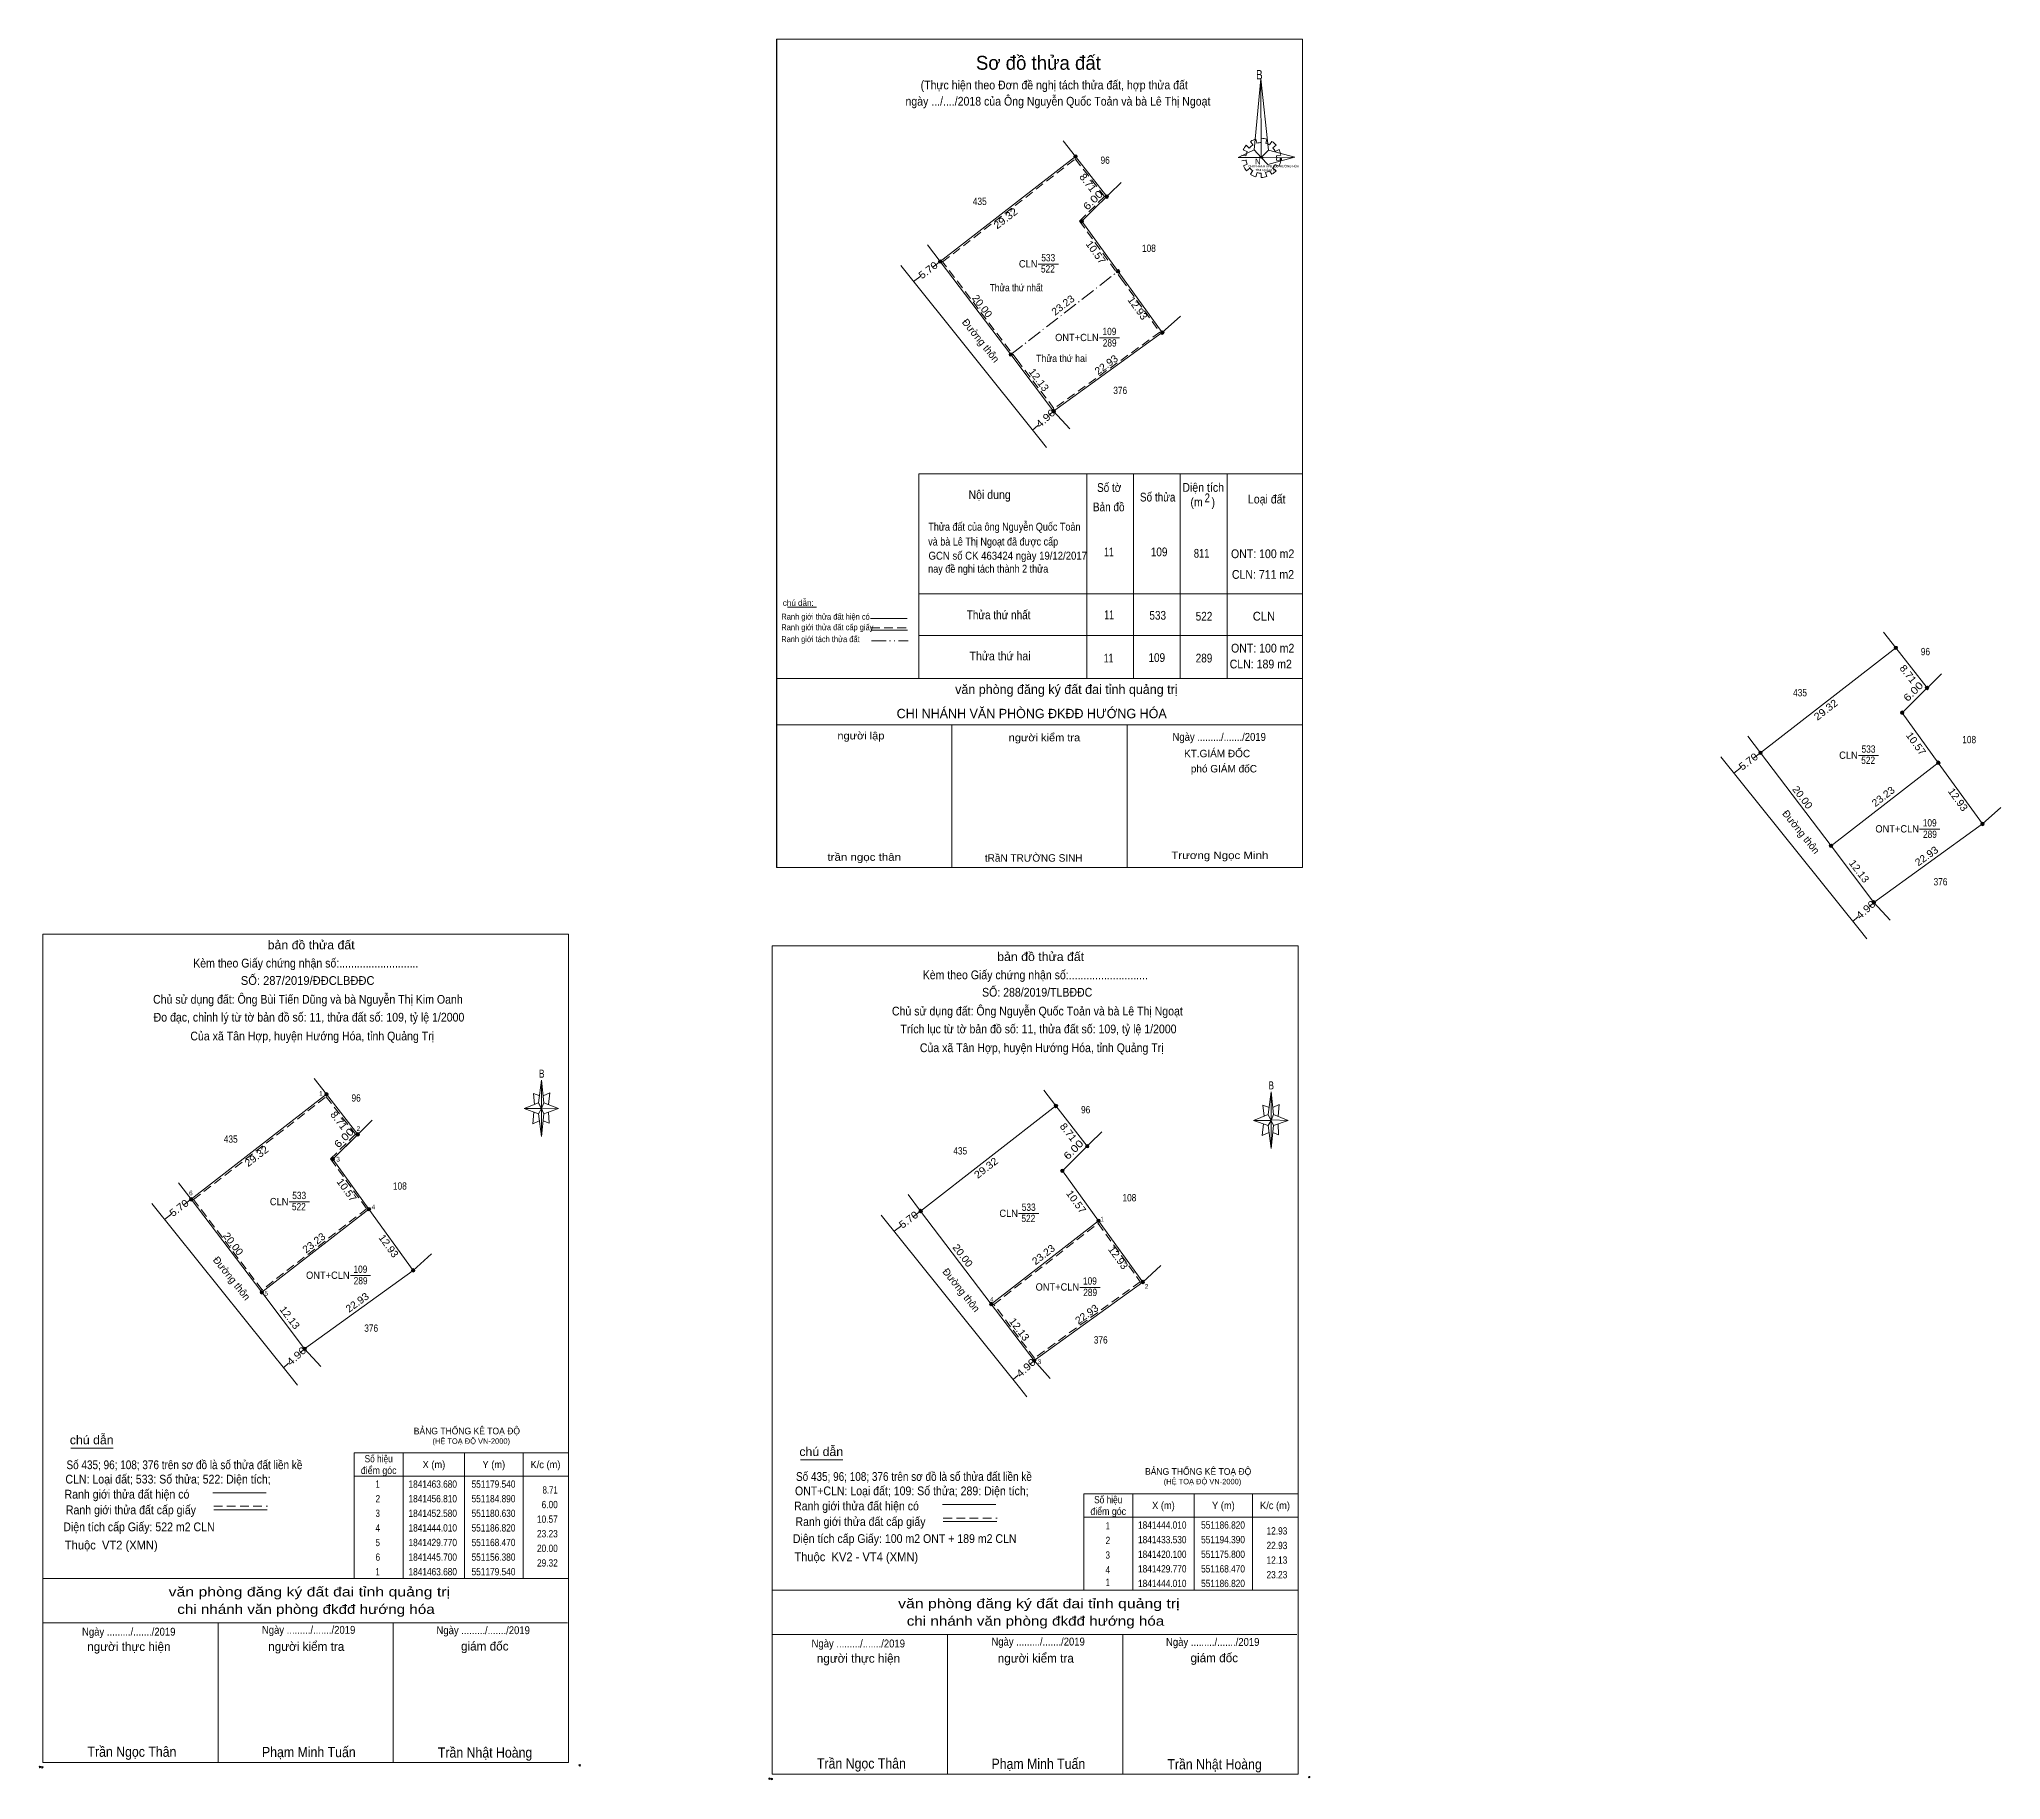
# Model space of a CAD drawing. Header units: metres. Extents: x 547658 to 551324, y 1840541 to 1841634.
# Drawn here: x 550861.8 to 551197.5, y 1841269.9 to 1841567.9 of the extents above; entities that cross this region are included whole.
import ezdxf
from ezdxf.enums import TextEntityAlignment as Align

# ---------------------------------------------------------------- set-up
doc = ezdxf.new("R2010")
doc.units = ezdxf.units.M
doc.header["$LTSCALE"] = 0.5
doc.header["$PDMODE"] = 32
doc.header["$PDSIZE"] = 0.25
for name, pattern in [('DASH_DOUBLE_DOT', [9.2, 5, -1.2, 0.3, -1.2, 0.3, -1.2]), ('DOT_DASHED', [7.7, 5, -1.2, 0.3, -1.2]), ('MEDIUM_DASHED', [4.5, 3, -1.5])]:
    doc.linetypes.add(name, pattern=pattern)
for name, color, linetype, lineweight in [('1', 7, 'Continuous', 13), ('10', 7, 'Continuous', 13), ('17', 7, 'Continuous', 13), ('32', 7, 'Continuous', 13), ('5', 7, 'Continuous', 13), ('6', 7, 'Continuous', 13), ('63', 7, 'Continuous', 13)]:
    doc.layers.add(name, color=color, linetype=linetype, lineweight=lineweight)
doc.layers.add('7', color=7, linetype='Continuous')

msp = doc.modelspace()

# ---------------------------------------------------------------- texts
at = {"layer": '1'}
msp.add_text('Sơ đồ thửa đất', height=2.38, dxfattribs=at).set_placement((551032.81, 1841562.66), align=Align.CENTER)
for s, height, width, p in [('B', 1.585, 0.8, (551070.06, 1841561.02)), ('CHI NHÁNH VPĐKĐĐ-HƯỚNG HÓA', 0.3749, 0.95, (551068.75, 1841545.95)), ('TỈNH quảng trị', 0.375, 1.05, (551069.96, 1841545.3)), ('N', 0.9904, 0.9, (551069.9, 1841546.45)), ('BẢNG THỐNG KÊ TOẠ ĐỘ ', 1.15, 0.95, (550925.91, 1841329.02)), ('(HỆ TOẠ ĐỘ VN-2000)', 0.93, 0.9, (550929.11, 1841327.4)), ('BẢNG THỐNG KÊ TOẠ ĐỘ ', 1.15, 0.95, (551051.06, 1841322.09)), ('(HỆ TOẠ ĐỘ VN-2000)', 0.93, 0.9, (551054.26, 1841320.47))]:
    msp.add_text(s, height=height, dxfattribs=dict(at, width=width)).set_placement(p)
for s, width, p in [('435', 0.85, (551022.775, 1841539.51)), ('CLN', 0.95, (551031.065, 1841528.81)), ('522', 0.85, (551034.435, 1841527.94)), ('533', 0.85, (551034.495, 1841529.86)), ('ONT+CLN', 0.95, (551039.4, 1841516.2)), ('109', 0.85, (551044.97, 1841517.23)), ('289', 0.85, (551045.01, 1841515.27)), ('435', 0.85, (551163.155, 1841455.38)), ('CLN', 0.95, (551171.445, 1841444.68)), ('522', 0.85, (551174.815, 1841443.81)), ('533', 0.85, (551174.875, 1841445.73)), ('ONT+CLN', 0.95, (551179.78, 1841432.07)), ('109', 0.85, (551185.35, 1841433.1)), ('289', 0.85, (551185.39, 1841431.14)), ('435', 0.85, (550894.585, 1841378.95)), ('435', 0.85, (551019.435, 1841376.94)), ('CLN', 0.95, (550902.875, 1841368.25)), ('522', 0.85, (550906.245, 1841367.38)), ('533', 0.85, (550906.305, 1841369.3)), ('533', 0.85, (551031.155, 1841367.29)), ('CLN', 0.95, (551027.725, 1841366.24)), ('522', 0.85, (551031.095, 1841365.37)), ('109', 0.85, (550916.78, 1841356.67)), ('ONT+CLN', 0.95, (550911.21, 1841355.64)), ('289', 0.85, (550916.82, 1841354.71)), ('ONT+CLN', 0.95, (551036.06, 1841353.63)), ('109', 0.85, (551041.63, 1841354.66)), ('289', 0.85, (551041.67, 1841352.7))]:
    msp.add_text(s, height=1.25, dxfattribs=dict(at, width=width)).set_placement(p, align=Align.CENTER)
for s, height, p in [('văn phòng đăng ký đất đai tỉnh quảng trị', 1.6, (551056.63, 1841455.78)), ('CHI NHÁNH VĂN PHÒNG ĐKĐĐ HƯỚNG HÓA', 1.6, (551054.77, 1841451.64)), ('KT.GIÁM ĐỐC', 1.28, (551069.05, 1841444.95)), ('phó GIÁM đốC', 1.28, (551070.22, 1841442.35)), ('tRầN TRƯỜNG SINH', 1.28, (551040.37, 1841427.07))]:
    msp.add_text(s, height=height, dxfattribs=at).set_placement(p, align=Align.RIGHT)
for s, width, p in [('người lập', 1.1, (551006.46, 1841448)), ('người kiểm tra', 1.1, (551039.96, 1841447.69)), ('trần ngọc thân', 1.15, (551009.3, 1841427.22)), ('Trương Ngọc Minh', 1.15, (551072.17, 1841427.52))]:
    msp.add_text(s, height=1.28, dxfattribs=dict(at, width=width)).set_placement(p, align=Align.RIGHT)
at = {"layer": '32'}
for s, width, p in [('1', 0.85, (550910.025, 1841386.98)), ('2', 0.9, (550916.43, 1841380.98)), ('3', 0.9, (550912.965, 1841375.73)), ('6', 0.9, (550887.77, 1841369.95)), ('4', 0.9, (550919.015, 1841367.55)), ('1', 0.85, (551043.705, 1841365.47)), ('2', 0.9, (551051.32, 1841353.94)), ('5', 0.9, (550900.66, 1841352.77)), ('4', 0.9, (551024.845, 1841351.72)), ('3', 0.9, (551032.995, 1841341.06))]:
    msp.add_text(s, height=0.8, dxfattribs=dict(at, width=width)).set_placement(p, align=Align.CENTER)
at = {"layer": '5'}
for s, height, width, p in [('bản đồ thửa đất', 1.5, 1.05, (550908.35, 1841412.07)), ('bản đồ thửa đất', 1.5, 1.05, (551033.2, 1841410.06)), ('Kèm theo Giấy chứng nhận số:...........................', 1.5, 0.9, (550907.43, 1841408.95)), ('Kèm theo Giấy chứng nhận số:...........................', 1.5, 0.9, (551032.28, 1841406.94)), ('Chủ sử dụng đất: Ông Bùi Tiến Dũng và bà Nguyễn Thị Kim Oanh', 1.5, 0.9, (550907.795, 1841402.75)), ('SỐ: 287/2019/ĐĐCLBĐĐC', 1.5, 0.95, (550907.755, 1841405.97)), ('SỐ: 288/2019/TLBĐĐC', 1.5, 0.9, (551032.6, 1841403.96)), ('Đo đạc, chỉnh lý từ tờ bản đồ số: 11, thửa đất số: 109, tỷ lệ 1/2000 ', 1.5, 0.9, (550908.23, 1841399.69)), ('Chủ sử dụng đất: Ông Nguyễn Quốc Toản và bà Lê Thị Ngoạt', 1.5, 0.9, (551032.635, 1841400.74)), ('Của xã Tân Hợp, huyện Hướng Hóa, tỉnh Quảng Trị', 1.5, 0.9, (550908.53, 1841396.47)), ('Trích lục từ tờ bản đồ số: 11, thửa đất số: 109, tỷ lệ 1/2000 ', 1.5, 0.9, (551033.075, 1841397.68)), ('Của xã Tân Hợp, huyện Hướng Hóa, tỉnh Quảng Trị', 1.5, 0.9, (551033.38, 1841394.46)), ('B', 1.378, 0.75, (550947.815, 1841390.09)), ('B', 1.378, 0.75, (551072.665, 1841388.08)), ('văn phòng đăng ký đất đai tỉnh quảng trị', 1.62, 1.25, (550908.04, 1841301.26)), ('văn phòng đăng ký đất đai tỉnh quảng trị', 1.62, 1.25, (551032.89, 1841299.25)), ('chi nhánh văn phòng đkđđ hướng hóa', 1.62, 1.2, (550907.465, 1841298.27)), ('chi nhánh văn phòng đkđđ hướng hóa', 1.62, 1.2, (551032.315, 1841296.26)), ('Ngày ........./......./2019', 1.35, 0.9, (550877.135, 1841294.55)), ('Ngày ........./......./2019', 1.35, 0.9, (550907.915, 1841294.87)), ('Ngày ........./......./2019', 1.35, 0.9, (550937.795, 1841294.81)), ('Ngày ........./......./2019', 1.35, 0.9, (551001.985, 1841292.54)), ('Ngày ........./......./2019', 1.35, 0.9, (551032.765, 1841292.86)), ('Ngày ........./......./2019', 1.35, 0.9, (551062.645, 1841292.8)), ('Trần Ngọc Thân', 1.75, 0.9, (550877.68, 1841273.81)), ('Phạm Minh Tuấn', 1.75, 0.9, (550907.955, 1841273.75)), ('Trần Nhật Hoàng', 1.75, 0.9, (550938.115, 1841273.67)), ('Trần Ngọc Thân', 1.75, 0.9, (551002.525, 1841271.8)), ('Phạm Minh Tuấn', 1.75, 0.9, (551032.805, 1841271.74)), ('Trần Nhật Hoàng', 1.75, 0.9, (551062.965, 1841271.66))]:
    msp.add_text(s, height=height, dxfattribs=dict(at, width=width)).set_placement(p, align=Align.CENTER)
for s, p in [('người thực hiện', (550877.16, 1841291.93)), ('người kiểm tra', (550907.515, 1841291.95)), ('giám đốc', (550938.065, 1841292.01)), ('người thực hiện', (551002.01, 1841289.92)), ('người kiểm tra', (551032.365, 1841289.94)), ('giám đốc', (551062.915, 1841290))]:
    msp.add_text(s, height=1.5, dxfattribs=at).set_placement(p, align=Align.CENTER)
at = {"layer": '6'}
for s, height, width, p in [('Số tờ', 1.5, 0.85, (551042.85, 1841490.38)), ('Diện tích', 1.5, 0.9, (551057.45, 1841490.4)), ('Nội dung', 1.5, 0.9, (551020.85, 1841489.16)), ('Bản đồ', 1.5, 0.85, (551042.15, 1841487.06)), ('Số thửa', 1.5, 0.85, (551050.19, 1841488.74)), ('(m   )', 1.5, 0.9, (551058.83, 1841487.9)), ('2', 1.5, 0.8, (551061.27, 1841488.62)), ('Loại đất', 1.5, 0.9, (551068.67, 1841488.4)), ('Thửa đất của ông Nguyễn Quốc Toản', 1.36, 0.85, (551013.97, 1841483.74)), ('và bà Lê Thị Ngoạt đã được cấp ', 1.36, 0.85, (551013.95, 1841481.2)), ('GCN số CK 463424 ngày 19/12/2017', 1.36, 0.9, (551014.01, 1841478.78)), ('11', 1.5, 0.75, (551044.05, 1841479.36)), ('109', 1.5, 0.85, (551052.05, 1841479.36)), ('811', 1.5, 0.8, (551059.41, 1841479.12)), ('ONT: 100 m2', 1.5, 0.9, (551065.77, 1841479.04)), ('nay đề nghi tách thành 2 thửa', 1.36, 0.85, (551013.95, 1841476.55)), ('CLN: 711 m2', 1.5, 0.9, (551065.93, 1841475.5)), ('Ranh giới thửa đất hiện có ', 1.029, 0.9, (550988.82, 1841468.51)), ('Thửa thứ nhất', 1.5, 0.85, (551020.55, 1841468.58)), ('11', 1.5, 0.75, (551044.07, 1841468.58)), ('533', 1.5, 0.85, (551051.81, 1841468.5)), ('522', 1.5, 0.85, (551059.73, 1841468.34)), ('CLN', 1.5, 0.95, (551069.5, 1841468.35)), ('Ranh giới tách thửa đất', 1.029, 0.9, (550988.8, 1841464.66)), ('Ranh giới thửa đất cấp giấy', 1.029, 0.9, (550988.81, 1841466.7)), ('Thửa thứ hai', 1.5, 0.9, (551021.03, 1841461.54)), ('11', 1.5, 0.75, (551043.99, 1841461.18)), ('109', 1.5, 0.85, (551051.65, 1841461.26)), ('289', 1.5, 0.85, (551059.73, 1841461.18)), ('CLN: 189 m2', 1.5, 0.9, (551065.55, 1841460.16)), ('ONT: 100 m2', 1.5, 0.9, (551065.78, 1841462.88)), ('chú dẫn', 1.5, 1.05, (550867.05, 1841327.32)), ('Số 435; 96; 108; 376 trên sơ đồ là số thửa đất liền kề', 1.5, 0.85, (550866.48, 1841323.06)), ('chú dẫn', 1.5, 1.05, (550991.9, 1841325.31)), ('CLN: Loại đất; 533: Số thửa; 522: Diện tích;', 1.5, 0.9, (550866.3, 1841320.6)), ('Số 435; 96; 108; 376 trên sơ đồ là số thửa đất liền kề', 1.5, 0.85, (550991.33, 1841321.05)), ('Ranh giới thửa đất hiện có ', 1.5, 0.9, (550866.15, 1841318.02)), ('Ranh giới thửa đất hiện có ', 1.5, 0.9, (550991, 1841316.01)), ('ONT+CLN: Loại đất; 109: Số thửa; 289: Diện tích;', 1.5, 0.9, (550991.15, 1841318.59)), ('Diện tích cấp Giấy: 522 m2 CLN', 1.5, 0.9, (550865.94, 1841312.43)), ('Ranh giới thửa đất cấp giấy', 1.5, 0.9, (550866.38, 1841315.34)), ('Ranh giới thửa đất cấp giấy', 1.5, 0.9, (550991.23, 1841313.33)), ('Thuộc  VT2 (XMN)', 1.5, 0.95, (550866.2, 1841309.31)), ('Diện tích cấp Giấy: 100 m2 ONT + 189 m2 CLN', 1.5, 0.9, (550990.79, 1841310.42)), ('Thuộc  KV2 - VT4 (XMN)', 1.5, 0.95, (550991.05, 1841307.3))]:
    msp.add_text(s, height=height, dxfattribs=dict(at, width=width)).set_placement(p)
msp.add_text('chú dẫn:', height=1.029, dxfattribs=at).set_placement((550989.07, 1841470.87))
at = {"layer": '6', "width": 0.9}
msp.add_text('Ngày ........./......./2019', height=1.35, dxfattribs=at).set_placement((551063.755, 1841447.76), align=Align.CENTER)
at = {"layer": '63'}
for s, width, p in [('96', 0.85, (551044.24, 1841546.55)), ('108', 0.85, (551051.725, 1841531.48)), ('Thửa thứ nhất', 0.85, (551029.035, 1841524.72)), ('Thửa thứ hai', 0.9, (551036.755, 1841512.62)), ('376', 0.85, (551046.815, 1841507.14)), ('96', 0.85, (551184.62, 1841462.42)), ('108', 0.85, (551192.105, 1841447.35)), ('376', 0.85, (551187.195, 1841423.01)), ('96', 0.85, (550916.05, 1841385.99)), ('96', 0.85, (551040.9, 1841383.98)), ('108', 0.85, (550923.535, 1841370.92)), ('108', 0.85, (551048.385, 1841368.91)), ('376', 0.85, (550918.625, 1841346.58)), ('376', 0.85, (551043.475, 1841344.57)), ('Số hiệu', 0.85, (550919.91, 1841324.23)), ('X (m)', 0.95, (550929.36, 1841323.23)), ('Y (m)', 0.95, (550939.615, 1841323.23)), ('K/c (m)', 0.95, (550948.455, 1841323.23)), ('điểm góc', 0.9, (550919.91, 1841322.23)), (' 1', 0.75, (550919.56, 1841319.88)), ('1841463.680', 0.85, (550929.16, 1841319.88)), ('551179.540', 0.85, (550939.56, 1841319.88)), (' 2', 0.85, (550919.565, 1841317.38)), ('1841456.810', 0.85, (550929.16, 1841317.38)), ('551184.890', 0.85, (550939.56, 1841317.38)), ('Số hiệu', 0.85, (551044.76, 1841317.22)), ('X (m)', 0.95, (551054.21, 1841316.22)), ('Y (m)', 0.95, (551064.465, 1841316.22)), ('K/c (m)', 0.95, (551073.305, 1841316.22)), (' 3', 0.8, (550919.555, 1841314.88)), ('1841452.580', 0.85, (550929.16, 1841314.88)), ('551180.630', 0.85, (550939.56, 1841314.88)), ('điểm góc', 0.9, (551044.76, 1841315.22)), (' 1', 0.75, (551044.5, 1841312.73)), ('1841444.010', 0.85, (551054.01, 1841312.87)), ('551186.820', 0.85, (551064.41, 1841312.87)), (' 4', 0.85, (550919.56, 1841312.38)), (' 5', 0.8, (550919.565, 1841309.88)), ('1841444.010', 0.85, (550929.16, 1841312.38)), ('1841429.770', 0.85, (550929.16, 1841309.88)), ('551186.820', 0.85, (550939.56, 1841312.38)), ('551168.470', 0.85, (550939.56, 1841309.88)), (' 2', 0.85, (551044.505, 1841310.23)), ('1841433.530', 0.85, (551054.01, 1841310.37)), ('551194.390', 0.85, (551064.41, 1841310.37)), (' 6', 0.85, (550919.565, 1841307.38)), ('1841445.700', 0.85, (550929.16, 1841307.38)), ('551156.380', 0.85, (550939.56, 1841307.38)), (' 3', 0.8, (551044.495, 1841307.73)), ('1841420.100', 0.85, (551054.01, 1841307.87)), ('551175.800', 0.85, (551064.41, 1841307.87)), (' 1', 0.75, (550919.56, 1841304.88)), ('1841463.680', 0.85, (550929.16, 1841304.88)), ('551179.540', 0.85, (550939.56, 1841304.88)), (' 4', 0.85, (551044.5, 1841305.23)), (' 1', 0.75, (551044.5, 1841303.06)), ('1841429.770', 0.85, (551054.01, 1841305.37)), ('1841444.010', 0.85, (551054.01, 1841302.87)), ('551168.470', 0.85, (551064.41, 1841305.37)), ('551186.820', 0.85, (551064.41, 1841302.87))]:
    msp.add_text(s, height=1.25, dxfattribs=dict(at, width=width)).set_placement(p, align=Align.CENTER)
for s, rotation, width, p in [('8.71', 307.91, 1.05, (551040.7822, 1841542.949)), ('29.32', 37.824, 1.1, (551027.5717, 1841536.7165)), ('6.00', 44.798, 1.2, (551042.5896, 1841539.8895)), ('10.57', 305.84, 1.05, (551042.1203, 1841531.0459)), ('5.70', 37.232, 1.1, (551014.3069, 1841527.8475)), ('20.00', 307.197, 1.05, (551022.7029, 1841521.8278)), ('23.23', 37.812, 1.05, (551037.3968, 1841521.8666)), ('12.93', 305.842, 1.05, (551049.2967, 1841521.471)), ('22.93', 35.846, 1.05, (551044.789, 1841511.6569)), ('12.13', 307.163, 1.05, (551032.3925, 1841509.1925)), ('4.90', 42.242, 1.15, (551034.4448, 1841502.5202)), ('8.71', 307.91, 1.05, (551181.1622, 1841458.819)), ('6.00', 44.798, 1.2, (551182.9696, 1841455.7595)), ('29.32', 37.824, 1.1, (551167.9517, 1841452.5865)), ('10.57', 305.84, 1.05, (551182.5003, 1841446.9159)), ('5.70', 37.232, 1.1, (551154.6869, 1841443.7175)), ('20.00', 307.197, 1.05, (551163.0829, 1841437.6978)), ('23.23', 37.812, 1.05, (551177.7768, 1841437.7366)), ('12.93', 305.842, 1.05, (551189.6767, 1841437.341)), ('22.93', 35.846, 1.05, (551185.169, 1841427.5269)), ('12.13', 307.163, 1.05, (551172.7725, 1841425.0625)), ('4.90', 42.242, 1.15, (551174.8248, 1841418.3902)), ('8.71', 307.91, 1.05, (550912.5922, 1841382.389)), ('6.00', 44.798, 1.2, (550914.3996, 1841379.3295)), ('8.71', 307.91, 1.05, (551037.4422, 1841380.379)), ('29.32', 37.824, 1.1, (550899.3817, 1841376.1565)), ('6.00', 44.798, 1.2, (551039.2496, 1841377.3195)), ('29.32', 37.824, 1.1, (551024.2317, 1841374.1465)), ('10.57', 305.84, 1.05, (550913.9303, 1841370.4859)), ('5.70', 37.232, 1.1, (550886.1169, 1841367.2875)), ('10.57', 305.84, 1.05, (551038.7803, 1841368.4759)), ('5.70', 37.232, 1.1, (551010.9669, 1841365.2775)), ('20.00', 307.197, 1.05, (550894.5129, 1841361.2678)), ('23.23', 37.812, 1.05, (550909.2068, 1841361.3066)), ('12.93', 305.842, 1.05, (550921.1067, 1841360.911)), ('20.00', 307.197, 1.05, (551019.3629, 1841359.2578)), ('23.23', 37.812, 1.05, (551034.0568, 1841359.2966)), ('12.93', 305.842, 1.05, (551045.9567, 1841358.901)), ('12.13', 307.163, 1.05, (550904.2026, 1841348.6325)), ('22.93', 35.846, 1.05, (550916.599, 1841351.0969)), ('22.93', 35.846, 1.05, (551041.449, 1841349.0869)), ('12.13', 307.163, 1.05, (551029.0525, 1841346.6225)), ('4.90', 42.242, 1.15, (550906.2548, 1841341.9602)), ('4.90', 42.242, 1.15, (551031.1048, 1841339.9502))]:
    msp.add_text(s, height=1.25, rotation=rotation, dxfattribs=dict(at, width=width)).set_placement(p, align=Align.CENTER)
for p in [(551022.4614, 1841515.9009), (551162.8414, 1841431.7709), (550894.2714, 1841355.3408), (551019.1214, 1841353.3309)]:
    msp.add_text('Đường thôn', height=1.25, rotation=308.722, dxfattribs=at).set_placement(p, align=Align.CENTER)
for s, width, p in [('6.00', 0.85, (550950.56, 1841316.38)), ('8.71', 0.8, (550950.56, 1841318.88)), ('10.57', 0.85, (550950.56, 1841313.88)), ('23.23', 0.85, (550950.56, 1841311.38)), ('22.93', 0.85, (551075.41, 1841309.37)), ('12.93', 0.85, (551075.41, 1841311.87)), ('20.00', 0.85, (550950.56, 1841308.88)), ('29.32', 0.85, (550950.56, 1841306.38)), ('12.13', 0.85, (551075.41, 1841306.87)), ('23.23', 0.85, (551075.41, 1841304.37))]:
    msp.add_text(s, height=1.25, dxfattribs=dict(at, width=width)).set_placement(p, align=Align.RIGHT)
at = {"layer": '7', "width": 0.9}
for s, p in [('(Thực hiện theo Đơn đề nghị tách thửa đất, hợp thửa đất ', (551035.775, 1841559.3)), ('ngày .../..../2018 của Ông Nguyễn Quốc Toản và bà Lê Thị Ngoạt', (551036.155, 1841556.52))]:
    msp.add_text(s, height=1.5, dxfattribs=at).set_placement(p, align=Align.CENTER)

# ---------------------------------------------------------------- hatches: boundary and pattern name
at = {"layer": '63'}
for points in [[(551039.46, 1841547.81, 1), (551038.86, 1841547.81, 1)], [(551044.81, 1841540.94, 1), (551044.21, 1841540.94, 1)], [(551040.55, 1841536.71, 1), (551039.95, 1841536.71, 1)], [(551016.3, 1841529.83, 1), (551015.7, 1841529.83, 1)], [(551046.74, 1841528.14, 1), (551046.14, 1841528.14, 1)], [(551054.31, 1841517.66, 1), (551053.71, 1841517.66, 1)], [(551028.39, 1841513.9, 1), (551027.79, 1841513.9, 1)], [(551035.72, 1841504.23, 1), (551035.12, 1841504.23, 1)], [(551179.84, 1841463.68, 1), (551179.24, 1841463.68, 1)], [(551185.19, 1841456.81, 1), (551184.59, 1841456.81, 1)], [(551180.93, 1841452.58, 1), (551180.33, 1841452.58, 1)], [(551156.68, 1841445.7, 1), (551156.08, 1841445.7, 1)], [(551187.12, 1841444.01, 1), (551186.52, 1841444.01, 1)], [(551194.69, 1841433.53, 1), (551194.09, 1841433.53, 1)], [(551168.77, 1841429.77, 1), (551168.17, 1841429.77, 1)], [(551176.1, 1841420.1, 1), (551175.5, 1841420.1, 1)], [(550911.27, 1841387.25, 1), (550910.67, 1841387.25, 1)], [(551036.12, 1841385.24, 1), (551035.52, 1841385.24, 1)], [(550916.62, 1841380.38, 1), (550916.02, 1841380.38, 1)], [(551041.47, 1841378.37, 1), (551040.87, 1841378.37, 1)], [(550912.36, 1841376.15, 1), (550911.76, 1841376.15, 1)], [(551037.21, 1841374.14, 1), (551036.61, 1841374.14, 1)], [(550888.11, 1841369.27, 1), (550887.51, 1841369.27, 1)], [(550918.55, 1841367.58, 1), (550917.95, 1841367.58, 1)], [(551012.96, 1841367.26, 1), (551012.36, 1841367.26, 1)], [(551043.4, 1841365.57, 1), (551042.8, 1841365.57, 1)], [(550926.12, 1841357.1, 1), (550925.52, 1841357.1, 1)], [(551050.97, 1841355.09, 1), (551050.37, 1841355.09, 1)], [(550900.2, 1841353.34, 1), (550899.6, 1841353.34, 1)], [(551025.05, 1841351.33, 1), (551024.45, 1841351.33, 1)], [(550907.53, 1841343.67, 1), (550906.93, 1841343.67, 1)], [(551032.38, 1841341.66, 1), (551031.78, 1841341.66, 1)]]:
    msp.add_hatch(color=256, dxfattribs=at).paths.add_polyline_path(points)

# ---------------------------------------------------------------- linework, layer by layer
at = {"layer": '1'}
for p, q in [((551068.54, 1841548.65), (551067.89, 1841548.92)), ((551068.37, 1841549.74), (551068.91, 1841549.26)), ((551069.52, 1841549.79), (551069.13, 1841550.38)), ((551070.02, 1841550.79), (551070.2, 1841550.08)), ((551070.94, 1841550.2), (551070.96, 1841550.93)), ((551071.9, 1841550.79), (551071.73, 1841550.06)), ((551072.38, 1841549.79), (551072.77, 1841550.38)), ((551073.49, 1841549.74), (551072.95, 1841549.29)), ((551073.34, 1841548.67), (551073.99, 1841548.99)), ((551067.6, 1841548.03), (551068.32, 1841547.92)), ((551068.32, 1841547.19), (551067.6, 1841547.08)), ((551067.89, 1841546.19), (551068.54, 1841546.51)), ((551068.98, 1841545.83), (551068.41, 1841545.37)), ((551070.59, 1841547.6), (551071.29, 1841547.6)), ((551072.9, 1841545.83), (551073.49, 1841545.39)), ((551074.02, 1841546.17), (551073.3, 1841546.44)), ((551074.3, 1841548.03), (551073.56, 1841547.92)), ((551073.56, 1841547.19), (551074.3, 1841547.08)), ((551069.13, 1841544.76), (551069.5, 1841545.39)), ((551070.24, 1841545.05), (551070.02, 1841544.35)), ((551070.94, 1841544.23), (551070.94, 1841544.94)), ((551071.66, 1841545.05), (551071.88, 1841544.37)), ((551072.77, 1841544.76), (551072.38, 1841545.37)), ((551012.36, 1841493.49), (551078.01, 1841493.49)), ((551012.36, 1841493.49), (551012.36, 1841458.44)), ((551041.1, 1841493.49), (551041.1, 1841458.44)), ((551049.1, 1841493.49), (551049.1, 1841458.44)), ((551057.1, 1841493.49), (551057.1, 1841458.44)), ((551065.1, 1841493.49), (551065.1, 1841458.44)), ((551012.36, 1841472.92), (551078.01, 1841472.92)), ((551012.36, 1841465.78), (551078.06, 1841465.78)), ((550988.01, 1841458.45), (551078.01, 1841458.45)), ((551012.36, 1841458.44), (551078.01, 1841458.44)), ((550988.01, 1841457.67), (550988.01, 1841426.08)), ((550988.01, 1841450.51), (551078.01, 1841450.51)), ((551018.01, 1841450.51), (551018.01, 1841426.08)), ((551048.01, 1841450.51), (551048.01, 1841426.08))]:
    msp.add_line(p, q, dxfattribs=at)
for points in [[(550988.01, 1841426.08), (550988.01, 1841567.88), (551078.01, 1841567.88), (551078.01, 1841426.08)], [(550988.01, 1841426.08), (550988.01, 1841567.88), (551078.01, 1841567.88), (551078.01, 1841426.08)], [(551070.9, 1841561.13), (551070.94, 1841547.62), (551069.76, 1841548.97)], [(551070.9, 1841561.13), (551070.94, 1841547.62), (551072.18, 1841548.88)], [(551067.01, 1841547.62), (551069.76, 1841548.97), (551070.94, 1841547.62)], [(551076.7, 1841547.67), (551070.94, 1841547.62), (551072.18, 1841548.88)], [(551076.66, 1841547.69), (551072.07, 1841546.46), (551070.94, 1841547.62)], [(551179.54, 1841463.68), (551184.89, 1841456.81), (551180.63, 1841452.58), (551186.82, 1841444.01), (551168.47, 1841429.77), (551156.38, 1841445.7)], [(551186.82, 1841444.01), (551194.39, 1841433.53), (551175.8, 1841420.1), (551168.47, 1841429.77)], [(550910.97, 1841387.25), (550916.32, 1841380.38), (550912.06, 1841376.15), (550918.25, 1841367.58), (550899.9, 1841353.34), (550887.81, 1841369.27)], [(551035.82, 1841385.24), (551041.17, 1841378.37), (551036.91, 1841374.14), (551043.1, 1841365.57), (551024.75, 1841351.33), (551012.66, 1841367.26)], [(550918.25, 1841367.58), (550925.82, 1841357.1), (550907.23, 1841343.67), (550899.9, 1841353.34)], [(551043.1, 1841365.57), (551050.67, 1841355.09), (551032.08, 1841341.66), (551024.75, 1841351.33)]]:
    msp.add_lwpolyline(points, close=True, dxfattribs=at)
at = {"layer": '1', "linetype": 'MEDIUM_DASHED'}
for points in [[(551029.33, 1841512.76), (551016.42, 1841529.77), (551039.11, 1841547.39), (551044.11, 1841540.97), (551039.86, 1841536.74), (551046.99, 1841526.87)], [(551046.99, 1841526.87), (551053.59, 1841517.73), (551035.48, 1841504.64), (551029.33, 1841512.76)]]:
    msp.add_lwpolyline(points, dxfattribs=at)
for points in [[(550910.92, 1841386.83), (550915.92, 1841380.41), (550911.67, 1841376.18), (550917.84, 1841367.64), (550899.96, 1841353.76), (550888.23, 1841369.21)], [(551043.04, 1841365.14), (551050.25, 1841355.16), (551032.14, 1841342.07), (551025.17, 1841351.27)]]:
    msp.add_lwpolyline(points, close=True, dxfattribs=at)
at = {"layer": '1'}
for centre, major_axis, start_param, end_param in [((551070.9514, 1841547.5776), (3.3649, 0), 2.43958176, 2.72400246), ((551070.9514, 1841547.5776), (2.6372, 0), 2.13373541, 2.44496261), ((551070.9514, 1841547.5776), (3.3649, 0), 1.84955988, 2.13900916), ((551070.9514, 1841547.5776), (2.6372, 0), 1.56985589, 1.85611068), ((551070.9514, 1841547.5776), (3.3649, 0), 1.27924208, 1.56332225), ((551070.9514, 1841547.5776), (2.6372, 0), 1.00270906, 1.2755622), ((551070.9514, 1841547.5776), (3.3649, 0), 0.71056237, 0.99687234), ((551070.9514, 1841547.5776), (2.6372, 0), 0.42678376, 0.70646463), ((551070.9514, 1841547.5776), (3.3649, 0), 0.1390515, 0.43393316), ((551070.9514, 1841547.5776), (3.3649, 0), 3.56988637, 3.85691866), ((551070.9514, 1841547.5776), (2.6372, 0), 2.72368549, 3.01515824), ((551070.9514, 1841547.5776), (2.6372, 0), 3.28229955, 3.56105054), ((551070.9514, 1841547.5776), (2.6372, 0), 3.86077574, 4.13258255), ((551070.9514, 1841547.5776), (2.6372, 0), 5.56137327, 5.83951437), ((551070.9514, 1841547.5776), (2.6372, 0), 6.13558388, 6.41618463), ((551070.9514, 1841547.5776), (3.3649, 0), 5.85230288, 6.13839648), ((551070.9321, 1841547.5576), (3.3649, 0), 4.1470906, 4.43659307), ((551070.9514, 1841547.5776), (2.6372, 0), 4.43854677, 4.71314001), ((551070.9514, 1841547.5776), (3.3649, 0), 4.71301008, 4.99761054), ((551070.9514, 1841547.5776), (2.6372, 0), 4.99087134, 5.28933161), ((551070.9514, 1841547.5776), (3.3649, 0), 5.28561416, 5.56798705)]:
    msp.add_ellipse(centre, major_axis=major_axis, ratio=0.995001, start_param=start_param, end_param=end_param, dxfattribs=at)
msp.add_point((551074.3, 1841547.35), dxfattribs=at)
at = {"layer": '10'}
for p, q in [((551037.06, 1841550.5), (551039.16, 1841547.81)), ((551039.16, 1841547.81), (551044.51, 1841540.94)), ((551044.97, 1841541.39), (551046.99, 1841543.38)), ((551044.51, 1841540.94), (551044.97, 1841541.39)), ((551013.85, 1841532.67), (551016, 1841529.83)), ((551057.13, 1841520.48), (551054.01, 1841517.66)), ((551035.42, 1841504.23), (551054.01, 1841517.66)), ((551035.42, 1841504.23), (551038.19, 1841501.18)), ((551177.44, 1841466.37), (551179.54, 1841463.68)), ((551179.54, 1841463.68), (551184.89, 1841456.81)), ((551185.35, 1841457.26), (551187.37, 1841459.25)), ((551184.89, 1841456.81), (551185.35, 1841457.26)), ((551154.23, 1841448.54), (551156.38, 1841445.7)), ((551197.51, 1841436.35), (551194.39, 1841433.53)), ((551175.8, 1841420.1), (551194.39, 1841433.53)), ((551175.8, 1841420.1), (551178.57, 1841417.05)), ((550908.87, 1841389.94), (550910.97, 1841387.25)), ((551033.72, 1841387.93), (551035.82, 1841385.24)), ((550910.97, 1841387.25), (550916.32, 1841380.38)), ((551035.82, 1841385.24), (551041.17, 1841378.37)), ((550916.78, 1841380.83), (550918.8, 1841382.82)), ((550916.32, 1841380.38), (550916.78, 1841380.83)), ((551041.17, 1841378.37), (551041.63, 1841378.82)), ((551041.63, 1841378.82), (551043.65, 1841380.81)), ((550885.66, 1841372.11), (550887.81, 1841369.27)), ((551010.51, 1841370.1), (551012.66, 1841367.26)), ((550928.94, 1841359.92), (550925.82, 1841357.1)), ((551053.79, 1841357.91), (551050.67, 1841355.09)), ((550907.23, 1841343.67), (550925.82, 1841357.1)), ((551032.08, 1841341.66), (551050.67, 1841355.09)), ((550907.23, 1841343.67), (550910, 1841340.62)), ((551032.08, 1841341.66), (551034.85, 1841338.61))]:
    msp.add_line(p, q, dxfattribs=at)
for points in [[(551016, 1841529.83), (551028.09, 1841513.9), (551035.42, 1841504.23)], [(551156.38, 1841445.7), (551168.47, 1841429.77), (551175.8, 1841420.1)], [(550887.81, 1841369.27), (550899.9, 1841353.34), (550907.23, 1841343.67)], [(551012.66, 1841367.26), (551024.75, 1841351.33), (551032.08, 1841341.66)]]:
    msp.add_lwpolyline(points, dxfattribs=at)
at = {"layer": '17'}
for p, q in [((550989.87, 1841470.63), (550994.84, 1841470.63)), ((550867.25, 1841326.64), (550874.49, 1841326.64)), ((550992.1, 1841324.63), (550999.34, 1841324.63))]:
    msp.add_line(p, q, dxfattribs=at)
at = {"layer": '32'}
for p, q in [((551016, 1841529.83), (551039.16, 1841547.81)), ((551032.9, 1841499.63), (551009.25, 1841529.13)), ((551034.2, 1841498.01), (551032.9, 1841499.63)), ((551156.38, 1841445.7), (551179.54, 1841463.68)), ((551173.28, 1841415.5), (551149.63, 1841445)), ((551168.47, 1841429.77), (551186.82, 1841444.01)), ((551174.58, 1841413.88), (551173.28, 1841415.5)), ((550887.81, 1841369.27), (550910.97, 1841387.25)), ((551012.66, 1841367.26), (551035.82, 1841385.24)), ((550904.71, 1841339.07), (550881.06, 1841368.57)), ((550899.9, 1841353.34), (550918.25, 1841367.58)), ((551029.56, 1841337.06), (551005.91, 1841366.56)), ((551024.75, 1841351.33), (551043.1, 1841365.57)), ((550906.01, 1841337.45), (550904.71, 1841339.07)), ((551030.86, 1841335.44), (551029.56, 1841337.06))]:
    msp.add_line(p, q, dxfattribs=at)
at = {"layer": '32', "linetype": 'DOT_DASHED'}
msp.add_line((551028.09, 1841513.9), (551046.44, 1841528.14), dxfattribs=at)
at = {"layer": '32'}
for points in [[(551040.25, 1841536.71), (551042.44, 1841538.88), (551044.51, 1841540.94)], [(551040.25, 1841536.71), (551046.44, 1841528.14), (551054.01, 1841517.66)], [(551180.63, 1841452.58), (551182.82, 1841454.75), (551184.89, 1841456.81)], [(551180.63, 1841452.58), (551186.82, 1841444.01), (551194.39, 1841433.53)], [(550912.06, 1841376.15), (550914.25, 1841378.32), (550916.32, 1841380.38)], [(551036.91, 1841374.14), (551039.1, 1841376.31), (551041.17, 1841378.37)], [(550912.06, 1841376.15), (550918.25, 1841367.58), (550925.82, 1841357.1)], [(551036.91, 1841374.14), (551043.1, 1841365.57), (551050.67, 1841355.09)]]:
    msp.add_lwpolyline(points, dxfattribs=at)
at = {"layer": '5'}
for p, q in [((550947.28, 1841385.79), (550947.78, 1841389.69)), ((550947.28, 1841383.89), (550944.78, 1841384.79)), ((550948.18, 1841385.79), (550950.68, 1841384.79)), ((551072.13, 1841383.78), (551072.63, 1841387.68)), ((550948.18, 1841383.89), (550947.78, 1841379.99)), ((550949.08, 1841382.29), (550948.08, 1841382.69)), ((550948.98, 1841384.19), (550949.08, 1841382.29)), ((551072.13, 1841381.88), (551069.63, 1841382.78)), ((551073.03, 1841381.88), (551072.63, 1841377.98)), ((551073.03, 1841383.78), (551075.53, 1841382.78)), ((551073.83, 1841382.18), (551073.93, 1841380.28)), ((551073.93, 1841380.28), (551072.93, 1841380.68)), ((550862.41, 1841304.35), (550952.41, 1841304.35)), ((550987.26, 1841302.34), (551077.26, 1841302.34)), ((550862.41, 1841296.75), (550952.21, 1841296.75)), ((550862.41, 1841296.75), (550952.21, 1841296.75)), ((550862.41, 1841296.75), (550952.21, 1841296.75)), ((550892.41, 1841272.85), (550892.41, 1841296.75)), ((550922.41, 1841272.85), (550922.41, 1841296.75)), ((550987.26, 1841294.74), (551077.06, 1841294.74)), ((550987.26, 1841294.74), (551077.06, 1841294.74)), ((550987.26, 1841294.74), (551077.06, 1841294.74)), ((551017.26, 1841270.84), (551017.26, 1841294.74)), ((551047.26, 1841270.84), (551047.26, 1841294.74))]:
    msp.add_line(p, q, dxfattribs=at)
for points in [[(550988.02, 1841567.89), (551078.02, 1841567.89), (551078.02, 1841426.09), (550988.02, 1841426.09)], [(550862.41, 1841414.65), (550952.41, 1841414.65), (550952.41, 1841272.85), (550862.41, 1841272.85)], [(550987.26, 1841412.64), (551077.26, 1841412.64), (551077.26, 1841270.84), (550987.26, 1841270.84)], [(550947.78, 1841389.69), (550948.18, 1841385.79), (550947.78, 1841384.79)], [(550947.78, 1841384.79), (550944.78, 1841384.79), (550947.28, 1841385.79), (550948.18, 1841383.89), (550950.68, 1841384.79), (550947.78, 1841384.89)], [(550947.78, 1841384.79), (550947.78, 1841379.99), (550947.28, 1841383.89)], [(551072.63, 1841387.68), (551073.03, 1841383.78), (551072.63, 1841382.78)], [(551072.63, 1841382.78), (551069.63, 1841382.78), (551072.13, 1841383.78), (551073.03, 1841381.88), (551075.53, 1841382.78), (551072.63, 1841382.88)], [(551072.63, 1841382.78), (551072.63, 1841377.98), (551072.13, 1841381.88)]]:
    msp.add_lwpolyline(points, close=True, dxfattribs=at)
for points in [[(550947.78, 1841384.79), (550947.28, 1841385.79), (550944.78, 1841384.79)], [(550947.48, 1841386.99), (550946.38, 1841387.39), (550946.58, 1841385.49)], [(550947.78, 1841384.79), (550948.18, 1841383.89), (550950.68, 1841384.79)], [(550948.08, 1841386.99), (550949.18, 1841387.49), (550948.98, 1841385.49)], [(551072.33, 1841384.98), (551071.23, 1841385.38), (551071.43, 1841383.48)], [(551072.93, 1841384.98), (551074.03, 1841385.48), (551073.83, 1841383.48)], [(550946.48, 1841384.19), (550946.28, 1841382.19), (550947.38, 1841382.69)], [(551072.63, 1841382.78), (551072.13, 1841383.78), (551069.63, 1841382.78)], [(551071.33, 1841382.18), (551071.13, 1841380.18), (551072.23, 1841380.68)], [(551072.63, 1841382.78), (551073.03, 1841381.88), (551075.53, 1841382.78)], [(550952.41, 1841272.85), (550862.41, 1841272.85), (550862.41, 1841296.75)], [(551077.26, 1841270.84), (550987.26, 1841270.84), (550987.26, 1841294.74)]]:
    msp.add_lwpolyline(points, dxfattribs=at)
for p in [(550861.94, 1841272.07), (550862.34, 1841272.01), (550986.79, 1841270.06), (550987.19, 1841270)]:
    msp.add_point(p, dxfattribs=at)
at = {"layer": '6'}
for p, q in [((551004.06, 1841468.71), (551010.33, 1841468.71)), ((551004.16, 1841466.7), (551010.42, 1841466.7)), ((550891.54, 1841319.02), (550900.68, 1841319.02)), ((550891.68, 1841316.08), (550900.82, 1841316.08)), ((551016.39, 1841317.01), (551025.53, 1841317.01)), ((551016.53, 1841314.07), (551025.67, 1841314.07))]:
    msp.add_line(p, q, dxfattribs=at)
at = {"layer": '6', "linetype": 'MEDIUM_DASHED'}
for p, q in [((551004.16, 1841467.12), (551010.47, 1841467.12)), ((550891.68, 1841316.7), (550900.88, 1841316.7)), ((551016.53, 1841314.69), (551025.73, 1841314.69))]:
    msp.add_line(p, q, dxfattribs=at)
at = {"layer": '6'}
for p in [(550954.31, 1841272.35), (551079.16, 1841270.34)]:
    msp.add_point(p, dxfattribs=at)
at = {"layer": '63'}
for p, q in [((551014.79, 1841528.91), (551016, 1841529.83)), ((551032.77, 1841529.38), (551036.23, 1841529.38)), ((551011.46, 1841526.38), (551012.76, 1841527.37)), ((551043.25, 1841516.75), (551046.71, 1841516.75)), ((551034.66, 1841503.54), (551035.42, 1841504.23)), ((551031.83, 1841500.97), (551032.69, 1841501.75)), ((551155.17, 1841444.78), (551156.38, 1841445.7)), ((551173.15, 1841445.25), (551176.61, 1841445.25)), ((551151.84, 1841442.25), (551153.14, 1841443.24)), ((551183.63, 1841432.62), (551187.09, 1841432.62)), ((551175.04, 1841419.41), (551175.8, 1841420.1)), ((551172.21, 1841416.84), (551173.07, 1841417.62)), ((550886.6, 1841368.35), (550887.81, 1841369.27)), ((550904.58, 1841368.82), (550908.04, 1841368.82)), ((550883.27, 1841365.82), (550884.57, 1841366.81)), ((551008.12, 1841363.81), (551009.42, 1841364.8)), ((551011.45, 1841366.34), (551012.66, 1841367.26)), ((551029.43, 1841366.81), (551032.89, 1841366.81)), ((550915.06, 1841356.19), (550918.52, 1841356.19)), ((551039.91, 1841354.18), (551043.37, 1841354.18)), ((550903.64, 1841340.41), (550904.5, 1841341.19)), ((550906.47, 1841342.98), (550907.23, 1841343.67)), ((551031.32, 1841340.97), (551032.08, 1841341.66)), ((551028.49, 1841338.4), (551029.35, 1841339.18)), ((550924.11, 1841325.85), (550924.11, 1841304.35)), ((550934.61, 1841325.85), (550934.61, 1841304.35)), ((550944.61, 1841325.85), (550944.61, 1841304.35)), ((550915.71, 1841321.85), (550952.41, 1841321.85)), ((551048.96, 1841318.84), (551048.96, 1841302.34)), ((551059.46, 1841318.84), (551059.46, 1841302.34)), ((551069.46, 1841318.84), (551069.46, 1841302.34)), ((551040.56, 1841314.84), (551077.26, 1841314.84))]:
    msp.add_line(p, q, dxfattribs=at)
at = {"layer": '63', "linetype": 'DASH_DOUBLE_DOT'}
msp.add_line((551004.25, 1841464.89), (551010.55, 1841464.89), dxfattribs=at)
at = {"layer": '63'}
for points in [[(550915.71, 1841325.85), (550952.41, 1841325.85), (550952.41, 1841304.35), (550915.71, 1841304.35)], [(551040.56, 1841318.84), (551077.26, 1841318.84), (551077.26, 1841302.34), (551040.56, 1841302.34)]]:
    msp.add_lwpolyline(points, close=True, dxfattribs=at)
for centre in [(551039.16, 1841547.81), (551044.51, 1841540.94), (551040.25, 1841536.71), (551016, 1841529.83), (551046.44, 1841528.14), (551054.01, 1841517.66), (551028.09, 1841513.9), (551035.42, 1841504.23), (551179.54, 1841463.68), (551184.89, 1841456.81), (551180.63, 1841452.58), (551156.38, 1841445.7), (551186.82, 1841444.01), (551194.39, 1841433.53), (551168.47, 1841429.77), (551175.8, 1841420.1), (550910.97, 1841387.25), (551035.82, 1841385.24), (550916.32, 1841380.38), (551041.17, 1841378.37), (550912.06, 1841376.15), (551036.91, 1841374.14), (550887.81, 1841369.27), (550918.25, 1841367.58), (551012.66, 1841367.26), (551043.1, 1841365.57), (550925.82, 1841357.1), (551050.67, 1841355.09), (550899.9, 1841353.34), (551024.75, 1841351.33), (550907.23, 1841343.67), (551032.08, 1841341.66)]:
    msp.add_circle(centre, 0.3, dxfattribs=at)

msp.set_redraw_order([(e.dxf.handle, doc.entitydb.next_handle()) for e in msp.query("TEXT MTEXT ATTDEF DIMENSION ARC_DIMENSION")])  # texts and dimensions are drawn at this point

doc.saveas('drawing.dxf')
